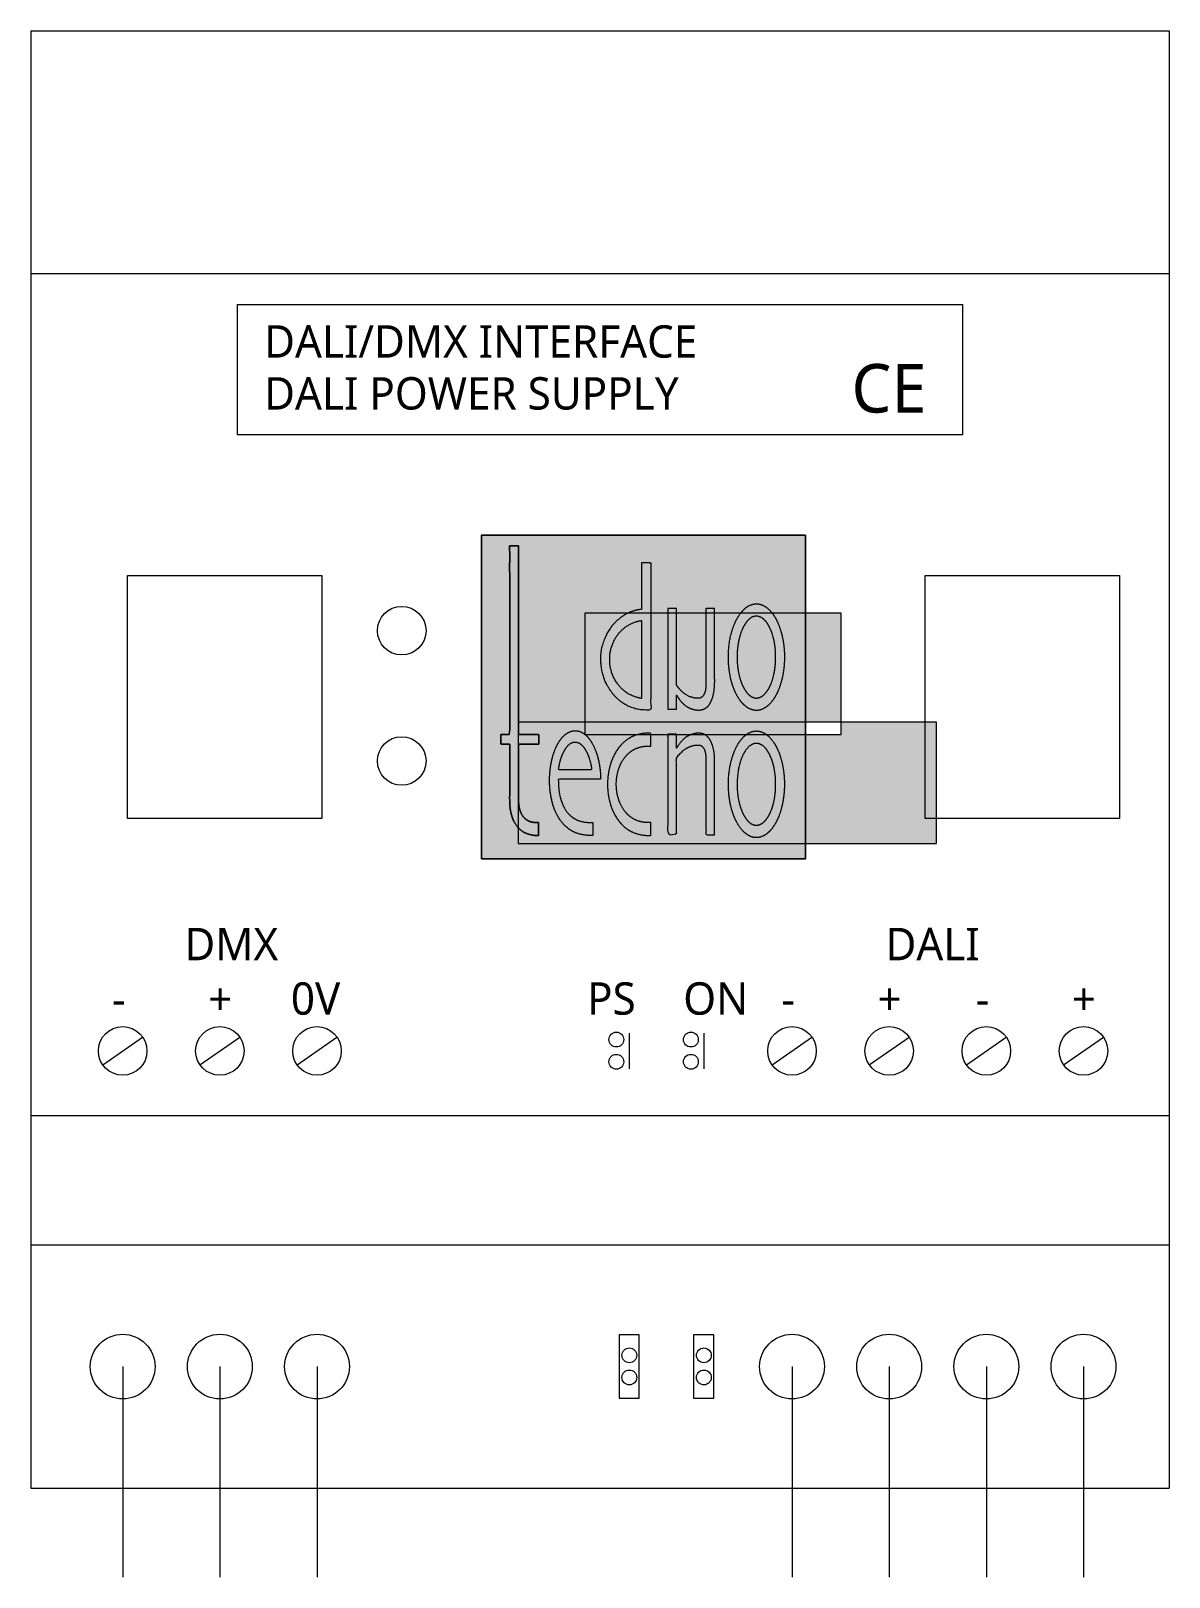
# Model space of a CAD drawing. Header units: millimetres. Extents: x 81 to 151.3, y -66.5 to 29.
import ezdxf

# ---------------------------------------------------------------- set-up
doc = ezdxf.new("R2010")
doc.units = ezdxf.units.MM
doc.header["$LTSCALE"] = 20
doc.layers.add('Ontwerplaag-1', color=7, linetype='Continuous')
doc.styles.add('@Malgun Gothic', font='malgun.ttf')

msp = doc.modelspace()

# ---------------------------------------------------------------- texts
at = {"layer": 'Ontwerplaag-1', "color": 7, "transparency": 33554687, "attachment_point": 7, "style": '@Malgun Gothic'}
for s, insert, char_height, line_spacing_factor in [('DALI/DMX INTERFACE', (95.405, 8.791), 2.00001, 1.004011), ('DALI POWER SUPPLY', (95.405, 5.585), 2.00001, 1.004011), ('CE', (131.669, 5.385), 3, 0.669344), ('DMX', (90.48, -28.405), 2, 1.004011), ('DALI', (133.779, -28.405), 2, 1.004011), ('+', (91.947, -31.792), 2, 1.004011), ('0V', (97.053, -31.792), 2, 1.004011), ('PS', (115.345, -31.792), 2, 1.004011), ('ON', (121.28, -31.792), 2, 1.004011), ('+', (133.28, -31.792), 2, 1.004011), ('+', (145.28, -31.792), 2, 1.004011), ('-', (86.011, -31.792), 2, 1.004011), ('-', (127.345, -31.792), 2, 1.004011), ('-', (139.345, -31.792), 2, 1.004011)]:
    msp.add_mtext(s, dxfattribs=dict(at, insert=insert, char_height=char_height, line_spacing_factor=line_spacing_factor))

# ---------------------------------------------------------------- hatches: boundary and pattern name
at = {"layer": 'Ontwerplaag-1', "linetype": 'Continuous', "lineweight": 5, "transparency": 33554687}
h = msp.add_hatch(color=256, dxfattribs=at)
h.set_gradient(color1=(255, 0, 0), color2=(255, 0, 0))
h.paths.add_polyline_path([(128.833, -21.197), (111.092, -21.197), (111.092, -13.697), (115.209, -13.697), (115.209, -14.465), (128.833, -14.465), (128.833, -21.197), (136.926, -21.197), (136.926, -13.697), (131.043, -13.697), (131.043, -6.965), (128.833, -6.965), (128.833, -2.136), (108.833, -2.136), (108.833, -22.136), (128.833, -22.136)])
h.paths.add_polyline_path([(128.833, -14.465), (128.833, -13.697), (115.209, -13.697), (115.209, -6.965), (128.833, -6.965), (128.833, -13.697), (131.043, -13.697), (131.043, -14.465)])
at = {"layer": 'Ontwerplaag-1', "linetype": 'Continuous', "lineweight": 0, "true_color": 0xcccccb, "transparency": 33554687}
for points in [[(111.105, -2.812), (111.105, -3.176), (111.105, -4.541), (111.105, -5.905), (111.105, -7.27), (111.106, -8.635), (111.106, -9.999), (111.106, -11.364), (111.107, -12.729), (111.107, -14.094), (111.107, -14.458), (111.146, -14.457), (111.293, -14.457), (111.44, -14.456), (111.586, -14.456), (111.733, -14.456), (111.88, -14.456), (112.027, -14.456), (112.174, -14.457), (112.321, -14.457), (112.36, -14.458), (112.36, -15.052), (112.321, -15.052), (112.174, -15.052), (112.027, -15.053), (111.88, -15.053), (111.733, -15.053), (111.586, -15.053), (111.439, -15.053), (111.293, -15.054), (111.146, -15.054), (111.107, -15.054), (111.107, -15.159), (111.107, -15.554), (111.106, -15.949), (111.106, -16.344), (111.106, -16.739), (111.105, -17.134), (111.105, -17.529), (111.105, -17.924), (111.105, -18.319), (111.105, -18.424), (111.105, -18.458), (111.107, -18.589), (111.117, -18.718), (111.135, -18.845), (111.161, -18.97), (111.195, -19.093), (111.237, -19.214), (111.288, -19.333), (111.346, -19.45), (111.365, -19.48), (111.377, -19.497), (111.426, -19.558), (111.478, -19.615), (111.535, -19.666), (111.595, -19.713), (111.66, -19.755), (111.728, -19.792), (111.799, -19.824), (111.875, -19.851), (111.896, -19.856), (111.909, -19.86), (111.961, -19.87), (112.014, -19.879), (112.066, -19.885), (112.119, -19.89), (112.172, -19.893), (112.225, -19.894), (112.279, -19.893), (112.333, -19.891), (112.347, -19.89), (112.347, -19.915), (112.347, -20.011), (112.346, -20.106), (112.346, -20.201), (112.346, -20.296), (112.346, -20.391), (112.345, -20.486), (112.345, -20.582), (112.345, -20.677), (112.345, -20.702), (112.307, -20.703), (112.163, -20.696), (112.023, -20.68), (111.886, -20.654), (111.753, -20.617), (111.624, -20.571), (111.499, -20.514), (111.377, -20.448), (111.26, -20.371), (111.231, -20.347), (111.204, -20.324), (111.111, -20.227), (111.026, -20.126), (110.949, -20.021), (110.88, -19.911), (110.818, -19.798), (110.764, -19.68), (110.717, -19.558), (110.678, -19.433), (110.67, -19.399), (110.66, -19.364), (110.633, -19.228), (110.611, -19.092), (110.593, -18.956), (110.579, -18.819), (110.569, -18.682), (110.563, -18.544), (110.561, -18.406), (110.563, -18.268), (110.564, -18.231), (110.564, -18.132), (110.564, -17.759), (110.564, -17.387), (110.565, -17.014), (110.565, -16.642), (110.565, -16.27), (110.565, -15.897), (110.564, -15.525), (110.564, -15.153), (110.564, -15.054), (110.024, -15.054), (110.024, -14.458), (110.041, -14.457), (110.105, -14.457), (110.168, -14.457), (110.232, -14.457), (110.295, -14.456), (110.358, -14.456), (110.421, -14.456), (110.484, -14.456), (110.547, -14.456), (110.564, -14.455), (110.564, -14.144), (110.564, -12.978), (110.564, -11.812), (110.565, -10.646), (110.565, -9.48), (110.564, -8.313), (110.564, -7.147), (110.564, -5.98), (110.564, -4.813), (110.564, -4.502), (110.564, -4.449), (110.564, -4.279), (110.565, -4.12), (110.565, -3.971), (110.566, -3.833), (110.566, -3.706), (110.566, -3.588), (110.565, -3.482), (110.565, -3.386), (110.564, -3.299), (110.564, -3.219), (110.563, -3.146), (110.563, -3.081), (110.562, -3.024), (110.562, -2.973), (110.561, -2.93), (110.561, -2.894), (110.56, -2.865), (110.56, -2.84), (110.56, -2.819), (110.559, -2.804), (110.559, -2.793), (110.559, -2.787), (110.559, -2.785), (110.559, -2.788), (110.559, -2.793), (110.56, -2.797), (110.561, -2.801), (110.562, -2.803), (110.564, -2.805), (110.566, -2.806), (110.569, -2.806), (110.571, -2.805), (110.574, -2.804), (110.576, -2.803), (110.576, -2.803), (110.577, -2.802), (110.576, -2.802), (110.574, -2.802), (110.572, -2.802), (110.569, -2.802), (110.567, -2.802), (110.571, -2.803), (110.578, -2.803), (110.59, -2.803), (110.607, -2.804), (110.628, -2.804), (110.653, -2.804), (110.683, -2.804), (110.715, -2.804), (110.746, -2.805), (110.776, -2.805), (110.806, -2.805), (110.836, -2.805), (110.864, -2.805), (110.892, -2.805), (110.92, -2.805), (110.946, -2.805), (110.97, -2.805), (110.992, -2.805), (111.011, -2.805), (111.029, -2.805), (111.044, -2.805), (111.058, -2.805), (111.069, -2.805), (111.078, -2.806), (111.085, -2.806), (111.091, -2.806), (111.096, -2.806), (111.099, -2.806), (111.1, -2.806), (111.1, -2.807), (111.098, -2.807), (111.096, -2.807), (111.094, -2.808), (111.094, -2.808), (111.094, -2.809), (111.096, -2.81), (111.098, -2.81), (111.101, -2.811)], [(118.734, -3.84), (118.733, -3.912), (118.733, -4.252), (118.733, -4.593), (118.733, -4.933), (118.733, -5.273), (118.733, -5.613), (118.733, -5.953), (118.733, -6.293), (118.734, -6.633), (118.734, -6.705), (118.7, -6.708), (118.538, -6.734), (118.38, -6.77), (118.226, -6.814), (118.075, -6.866), (117.928, -6.928), (117.785, -6.998), (117.645, -7.077), (117.508, -7.165), (117.481, -7.185), (117.441, -7.214), (117.372, -7.269), (117.302, -7.328), (117.232, -7.392), (117.162, -7.459), (117.091, -7.531), (117.02, -7.606), (116.948, -7.685), (116.876, -7.769), (116.805, -7.858), (116.737, -7.956), (116.67, -8.061), (116.607, -8.175), (116.545, -8.296), (116.486, -8.426), (116.43, -8.564), (116.375, -8.71), (116.36, -8.756), (116.337, -8.828), (116.305, -8.957), (116.276, -9.086), (116.252, -9.215), (116.232, -9.346), (116.216, -9.477), (116.205, -9.608), (116.197, -9.741), (116.194, -9.873), (116.196, -10.005), (116.202, -10.134), (116.213, -10.259), (116.229, -10.381), (116.25, -10.499), (116.276, -10.615), (116.307, -10.727), (116.343, -10.836), (116.381, -10.942), (116.421, -11.045), (116.462, -11.145), (116.505, -11.242), (116.548, -11.335), (116.593, -11.425), (116.639, -11.513), (116.687, -11.597), (116.728, -11.661), (116.755, -11.703), (116.808, -11.776), (116.864, -11.851), (116.925, -11.926), (116.989, -12.002), (117.058, -12.079), (117.131, -12.157), (117.209, -12.236), (117.29, -12.317), (117.379, -12.395), (117.477, -12.471), (117.585, -12.543), (117.702, -12.611), (117.829, -12.676), (117.966, -12.737), (118.113, -12.795), (118.269, -12.849), (118.319, -12.862), (118.343, -12.869), (118.455, -12.893), (118.567, -12.912), (118.68, -12.927), (118.793, -12.938), (118.906, -12.944), (119.02, -12.946), (119.135, -12.943), (119.249, -12.936), (119.273, -12.935), (119.273, -12.707), (119.273, -11.629), (119.273, -10.55), (119.273, -9.471), (119.273, -8.392), (119.273, -7.313), (119.274, -6.234), (119.274, -5.155), (119.275, -4.076), (119.275, -3.848), (119.261, -3.847), (119.197, -3.845), (119.133, -3.842), (119.069, -3.841), (119.005, -3.84), (118.94, -3.839), (118.876, -3.839), (118.812, -3.84), (118.747, -3.841)], [(120.328, -6.673), (120.862, -6.673), (120.863, -6.779), (120.863, -7.335), (120.863, -7.892), (120.863, -8.449), (120.863, -9.005), (120.863, -9.562), (120.863, -10.118), (120.863, -10.675), (120.862, -11.231), (120.862, -11.337), (120.862, -11.343), (120.863, -11.352), (120.864, -11.362), (120.867, -11.372), (120.87, -11.382), (120.873, -11.393), (120.878, -11.404), (120.883, -11.415), (120.889, -11.426), (120.895, -11.438), (120.903, -11.451), (120.911, -11.464), (120.92, -11.477), (120.93, -11.491), (120.94, -11.505), (120.951, -11.52), (120.963, -11.536), (120.966, -11.54), (120.983, -11.563), (121.016, -11.604), (121.052, -11.645), (121.091, -11.688), (121.133, -11.732), (121.178, -11.777), (121.226, -11.824), (121.277, -11.871), (121.331, -11.92), (121.39, -11.968), (121.456, -12.012), (121.529, -12.053), (121.609, -12.09), (121.696, -12.124), (121.79, -12.154), (121.89, -12.18), (121.997, -12.203), (122.027, -12.207), (122.036, -12.208), (122.051, -12.21), (122.068, -12.211), (122.085, -12.213), (122.104, -12.215), (122.123, -12.217), (122.144, -12.218), (122.165, -12.22), (122.187, -12.222), (122.211, -12.223), (122.235, -12.222), (122.259, -12.219), (122.285, -12.213), (122.312, -12.205), (122.339, -12.196), (122.367, -12.183), (122.396, -12.169), (122.404, -12.164), (122.412, -12.159), (122.452, -12.125), (122.488, -12.089), (122.52, -12.05), (122.549, -12.009), (122.573, -11.965), (122.594, -11.919), (122.612, -11.871), (122.625, -11.82), (122.628, -11.811), (122.633, -11.79), (122.641, -11.753), (122.649, -11.713), (122.656, -11.671), (122.662, -11.626), (122.667, -11.58), (122.672, -11.532), (122.676, -11.481), (122.68, -11.429), (122.682, -11.374), (122.685, -11.315), (122.686, -11.253), (122.687, -11.187), (122.688, -11.118), (122.687, -11.046), (122.687, -10.97), (122.685, -10.891), (122.685, -10.87), (122.685, -10.774), (122.685, -10.274), (122.685, -9.773), (122.685, -9.272), (122.685, -8.771), (122.685, -8.271), (122.686, -7.77), (122.686, -7.269), (122.687, -6.768), (122.688, -6.673), (122.7, -6.673), (122.763, -6.673), (122.827, -6.673), (122.89, -6.674), (122.954, -6.674), (123.018, -6.674), (123.081, -6.673), (123.145, -6.673), (123.208, -6.673), (123.22, -6.673), (123.221, -6.772), (123.221, -7.293), (123.222, -7.814), (123.222, -8.335), (123.223, -8.856), (123.223, -9.377), (123.223, -9.898), (123.223, -10.419), (123.223, -10.94), (123.223, -11.039), (123.223, -11.067), (123.225, -11.217), (123.22, -11.366), (123.21, -11.515), (123.194, -11.662), (123.171, -11.809), (123.143, -11.956), (123.109, -12.101), (123.069, -12.246), (123.06, -12.273), (123.054, -12.289), (123.042, -12.317), (123.03, -12.348), (123.016, -12.379), (123.001, -12.412), (122.984, -12.447), (122.967, -12.483), (122.948, -12.52), (122.928, -12.559), (122.905, -12.598), (122.877, -12.637), (122.845, -12.675), (122.808, -12.713), (122.766, -12.75), (122.72, -12.787), (122.669, -12.823), (122.613, -12.858), (122.597, -12.867), (122.58, -12.875), (122.549, -12.888), (122.515, -12.9), (122.479, -12.91), (122.441, -12.92), (122.401, -12.928), (122.359, -12.936), (122.315, -12.942), (122.268, -12.947), (122.219, -12.95), (122.168, -12.95), (122.114, -12.946), (122.057, -12.939), (121.998, -12.929), (121.936, -12.915), (121.872, -12.898), (121.805, -12.877), (121.787, -12.871), (121.759, -12.861), (121.71, -12.839), (121.659, -12.815), (121.608, -12.787), (121.555, -12.756), (121.501, -12.722), (121.445, -12.684), (121.389, -12.644), (121.331, -12.6), (121.272, -12.552), (121.214, -12.497), (121.157, -12.436), (121.1, -12.369), (121.044, -12.295), (120.988, -12.216), (120.933, -12.13), (120.879, -12.037), (120.865, -12.012), (120.864, -12.032), (120.863, -12.137), (120.863, -12.242), (120.862, -12.347), (120.862, -12.452), (120.862, -12.557), (120.862, -12.662), (120.862, -12.767), (120.862, -12.872), (120.862, -12.892), (120.85, -12.892), (120.787, -12.893), (120.723, -12.893), (120.659, -12.893), (120.595, -12.893), (120.531, -12.894), (120.466, -12.894), (120.402, -12.894), (120.338, -12.894), (120.326, -12.895), (120.326, -12.753), (120.326, -12.171), (120.326, -11.624), (120.326, -11.112), (120.326, -10.635), (120.327, -10.193), (120.327, -9.786), (120.327, -9.415), (120.327, -9.078), (120.327, -8.774), (120.327, -8.502), (120.327, -8.261), (120.327, -8.052), (120.327, -7.874), (120.327, -7.727), (120.327, -7.612), (120.327, -7.528), (120.327, -7.459), (120.327, -7.388), (120.327, -7.314), (120.327, -7.238), (120.327, -7.16), (120.327, -7.081), (120.327, -6.998), (120.327, -6.914), (120.328, -6.835), (120.328, -6.769), (120.328, -6.714), (120.328, -6.673), (120.328, -6.644), (120.328, -6.627), (120.328, -6.623), (120.328, -6.631), (120.328, -6.645), (120.328, -6.656), (120.328, -6.666), (120.328, -6.673), (120.328, -6.678), (120.328, -6.681), (120.328, -6.681), (120.328, -6.68), (120.328, -6.678), (120.328, -6.676), (120.328, -6.674), (120.328, -6.673), (120.328, -6.673), (120.328, -6.672), (120.328, -6.673), (120.328, -6.673), (120.328, -6.674), (120.328, -6.675), (120.328, -6.675), (120.328, -6.675), (120.328, -6.675), (120.328, -6.674), (120.328, -6.674)], [(127.419, -8.509), (127.413, -8.478), (127.377, -8.319), (127.336, -8.161), (127.289, -8.005), (127.237, -7.851), (127.179, -7.699), (127.115, -7.549), (127.045, -7.401), (126.97, -7.254), (126.954, -7.227), (126.942, -7.207), (126.921, -7.172), (126.897, -7.136), (126.871, -7.097), (126.844, -7.057), (126.815, -7.016), (126.785, -6.973), (126.752, -6.928), (126.718, -6.882), (126.681, -6.835), (126.638, -6.789), (126.59, -6.742), (126.537, -6.696), (126.479, -6.65), (126.415, -6.605), (126.347, -6.56), (126.273, -6.514), (126.252, -6.503), (126.239, -6.497), (126.169, -6.465), (126.099, -6.439), (126.027, -6.418), (125.954, -6.403), (125.88, -6.394), (125.805, -6.39), (125.729, -6.392), (125.652, -6.399), (125.638, -6.402), (125.62, -6.405), (125.533, -6.43), (125.448, -6.461), (125.366, -6.497), (125.288, -6.538), (125.212, -6.585), (125.14, -6.636), (125.071, -6.694), (125.005, -6.756), (124.993, -6.768), (124.977, -6.785), (124.898, -6.875), (124.823, -6.969), (124.753, -7.065), (124.687, -7.164), (124.625, -7.265), (124.568, -7.369), (124.515, -7.476), (124.466, -7.585), (124.457, -7.606), (124.435, -7.66), (124.398, -7.758), (124.362, -7.862), (124.327, -7.971), (124.293, -8.087), (124.259, -8.209), (124.226, -8.336), (124.194, -8.47), (124.162, -8.609), (124.133, -8.756), (124.11, -8.913), (124.092, -9.079), (124.079, -9.254), (124.071, -9.439), (124.069, -9.633), (124.072, -9.837), (124.08, -10.051), (124.083, -10.108), (124.086, -10.144), (124.104, -10.333), (124.128, -10.52), (124.158, -10.706), (124.194, -10.891), (124.237, -11.075), (124.286, -11.257), (124.341, -11.439), (124.403, -11.619), (124.416, -11.652), (124.425, -11.675), (124.473, -11.791), (124.527, -11.905), (124.584, -12.016), (124.647, -12.125), (124.714, -12.231), (124.786, -12.334), (124.862, -12.435), (124.943, -12.534), (124.96, -12.551), (124.972, -12.564), (125.039, -12.632), (125.11, -12.693), (125.184, -12.75), (125.262, -12.8), (125.344, -12.846), (125.429, -12.885), (125.518, -12.919), (125.611, -12.948), (125.629, -12.951), (125.645, -12.955), (125.676, -12.959), (125.708, -12.963), (125.742, -12.965), (125.777, -12.966), (125.815, -12.965), (125.853, -12.964), (125.894, -12.962), (125.936, -12.958), (125.98, -12.952), (126.025, -12.943), (126.072, -12.93), (126.12, -12.913), (126.17, -12.893), (126.221, -12.869), (126.274, -12.841), (126.328, -12.81), (126.342, -12.801), (126.36, -12.79), (126.446, -12.725), (126.528, -12.657), (126.605, -12.585), (126.679, -12.509), (126.748, -12.429), (126.813, -12.345), (126.874, -12.258), (126.93, -12.167), (126.941, -12.15), (126.956, -12.124), (127.029, -11.985), (127.097, -11.845), (127.16, -11.702), (127.218, -11.557), (127.27, -11.411), (127.317, -11.263), (127.358, -11.112), (127.394, -10.96), (127.401, -10.931), (127.412, -10.877), (127.461, -10.588), (127.496, -10.3), (127.518, -10.011), (127.527, -9.722), (127.522, -9.433), (127.505, -9.143), (127.474, -8.853), (127.429, -8.563)], [(114.438, -19.57), (114.417, -19.555), (114.38, -19.524), (114.342, -19.491), (114.303, -19.455), (114.264, -19.417), (114.224, -19.376), (114.183, -19.332), (114.141, -19.285), (114.099, -19.236), (114.057, -19.182), (114.016, -19.124), (113.976, -19.06), (113.937, -18.991), (113.899, -18.917), (113.862, -18.838), (113.826, -18.753), (113.791, -18.664), (113.783, -18.64), (113.771, -18.608), (113.722, -18.442), (113.68, -18.275), (113.644, -18.107), (113.615, -17.938), (113.593, -17.767), (113.578, -17.596), (113.57, -17.424), (113.568, -17.251), (113.569, -17.218), (113.628, -17.218), (113.939, -17.218), (114.251, -17.219), (114.563, -17.219), (114.874, -17.219), (115.186, -17.219), (115.497, -17.219), (115.809, -17.219), (116.12, -17.218), (116.18, -17.218), (116.18, -17.182), (116.175, -16.995), (116.163, -16.808), (116.145, -16.622), (116.121, -16.436), (116.09, -16.252), (116.053, -16.069), (116.01, -15.886), (115.959, -15.704), (115.949, -15.67), (115.94, -15.643), (115.923, -15.594), (115.904, -15.542), (115.884, -15.488), (115.862, -15.432), (115.839, -15.373), (115.815, -15.312), (115.789, -15.249), (115.761, -15.183), (115.73, -15.115), (115.693, -15.045), (115.65, -14.973), (115.602, -14.899), (115.549, -14.824), (115.49, -14.747), (115.425, -14.667), (115.355, -14.586), (115.335, -14.565), (115.322, -14.553), (115.299, -14.531), (115.274, -14.508), (115.247, -14.485), (115.218, -14.461), (115.188, -14.436), (115.155, -14.411), (115.121, -14.385), (115.084, -14.359), (115.045, -14.333), (115.002, -14.31), (114.955, -14.29), (114.904, -14.272), (114.849, -14.256), (114.791, -14.243), (114.728, -14.232), (114.661, -14.223), (114.643, -14.223), (114.627, -14.222), (114.598, -14.222), (114.567, -14.224), (114.536, -14.227), (114.503, -14.231), (114.468, -14.237), (114.432, -14.244), (114.395, -14.252), (114.356, -14.261), (114.317, -14.273), (114.276, -14.288), (114.234, -14.306), (114.191, -14.328), (114.147, -14.353), (114.102, -14.381), (114.055, -14.413), (114.008, -14.448), (113.996, -14.458), (113.981, -14.47), (113.91, -14.537), (113.842, -14.607), (113.778, -14.68), (113.717, -14.756), (113.66, -14.834), (113.606, -14.915), (113.556, -14.998), (113.509, -15.084), (113.5, -15.1), (113.487, -15.126), (113.422, -15.267), (113.363, -15.408), (113.308, -15.551), (113.259, -15.696), (113.215, -15.842), (113.176, -15.99), (113.142, -16.139), (113.113, -16.29), (113.109, -16.319), (113.103, -16.352), (113.078, -16.524), (113.059, -16.696), (113.044, -16.868), (113.034, -17.041), (113.029, -17.214), (113.029, -17.388), (113.034, -17.561), (113.044, -17.735), (113.047, -17.768), (113.051, -17.812), (113.059, -17.891), (113.069, -17.974), (113.081, -18.06), (113.094, -18.151), (113.109, -18.246), (113.125, -18.345), (113.143, -18.449), (113.163, -18.556), (113.188, -18.667), (113.22, -18.784), (113.26, -18.904), (113.307, -19.03), (113.363, -19.16), (113.426, -19.294), (113.497, -19.433), (113.576, -19.577), (113.6, -19.615), (113.614, -19.639), (113.697, -19.762), (113.787, -19.878), (113.883, -19.988), (113.985, -20.091), (114.094, -20.189), (114.21, -20.279), (114.332, -20.364), (114.461, -20.442), (114.487, -20.455), (114.512, -20.468), (114.651, -20.526), (114.792, -20.575), (114.935, -20.616), (115.08, -20.648), (115.226, -20.672), (115.375, -20.686), (115.526, -20.692), (115.678, -20.689), (115.707, -20.687), (115.707, -20.669), (115.707, -20.575), (115.707, -20.48), (115.707, -20.385), (115.707, -20.29), (115.707, -20.194), (115.707, -20.099), (115.707, -20.004), (115.707, -19.908), (115.707, -19.89), (115.676, -19.892), (115.622, -19.894), (115.564, -19.894), (115.503, -19.893), (115.44, -19.891), (115.373, -19.888), (115.303, -19.883), (115.231, -19.877), (115.155, -19.87), (115.077, -19.859), (114.996, -19.841), (114.913, -19.816), (114.827, -19.784), (114.74, -19.746), (114.65, -19.7), (114.557, -19.648), (114.463, -19.589)], [(127.476, -16.708), (127.471, -16.671), (127.44, -16.475), (127.401, -16.281), (127.354, -16.09), (127.299, -15.901), (127.236, -15.714), (127.166, -15.529), (127.087, -15.347), (127.001, -15.167), (126.983, -15.134), (126.971, -15.115), (126.951, -15.079), (126.928, -15.043), (126.904, -15.005), (126.879, -14.965), (126.851, -14.923), (126.823, -14.88), (126.792, -14.836), (126.76, -14.789), (126.724, -14.742), (126.684, -14.695), (126.639, -14.648), (126.589, -14.6), (126.534, -14.552), (126.474, -14.505), (126.409, -14.457), (126.34, -14.408), (126.32, -14.396), (126.306, -14.387), (126.278, -14.373), (126.249, -14.358), (126.218, -14.343), (126.185, -14.328), (126.151, -14.313), (126.114, -14.299), (126.075, -14.284), (126.034, -14.27), (125.991, -14.257), (125.945, -14.248), (125.897, -14.242), (125.845, -14.239), (125.791, -14.24), (125.733, -14.244), (125.673, -14.252), (125.61, -14.263), (125.594, -14.267), (125.574, -14.271), (125.54, -14.282), (125.504, -14.294), (125.467, -14.308), (125.429, -14.324), (125.389, -14.342), (125.349, -14.362), (125.307, -14.383), (125.264, -14.407), (125.22, -14.433), (125.175, -14.464), (125.13, -14.498), (125.085, -14.536), (125.039, -14.578), (124.992, -14.624), (124.945, -14.674), (124.897, -14.728), (124.885, -14.743), (124.869, -14.762), (124.79, -14.868), (124.716, -14.977), (124.647, -15.087), (124.582, -15.201), (124.523, -15.316), (124.468, -15.434), (124.417, -15.555), (124.371, -15.678), (124.363, -15.701), (124.346, -15.751), (124.317, -15.841), (124.29, -15.937), (124.263, -16.038), (124.237, -16.143), (124.211, -16.255), (124.185, -16.371), (124.161, -16.492), (124.136, -16.619), (124.115, -16.752), (124.097, -16.894), (124.084, -17.045), (124.075, -17.204), (124.07, -17.371), (124.07, -17.547), (124.074, -17.731), (124.082, -17.923), (124.086, -17.976), (124.088, -18.014), (124.108, -18.218), (124.135, -18.421), (124.169, -18.622), (124.211, -18.821), (124.261, -19.018), (124.318, -19.214), (124.383, -19.408), (124.455, -19.6), (124.471, -19.636), (124.48, -19.659), (124.535, -19.778), (124.595, -19.893), (124.66, -20.005), (124.731, -20.113), (124.807, -20.218), (124.889, -20.32), (124.976, -20.418), (125.068, -20.512), (125.087, -20.529), (125.1, -20.541), (125.125, -20.561), (125.152, -20.581), (125.181, -20.603), (125.211, -20.624), (125.244, -20.646), (125.278, -20.669), (125.315, -20.692), (125.353, -20.715), (125.395, -20.737), (125.439, -20.757), (125.488, -20.775), (125.54, -20.789), (125.596, -20.802), (125.656, -20.811), (125.719, -20.818), (125.786, -20.823), (125.805, -20.823), (125.823, -20.823), (125.856, -20.821), (125.89, -20.817), (125.925, -20.812), (125.962, -20.805), (126.001, -20.797), (126.041, -20.788), (126.082, -20.777), (126.125, -20.764), (126.169, -20.749), (126.214, -20.73), (126.26, -20.707), (126.307, -20.681), (126.355, -20.65), (126.404, -20.616), (126.454, -20.578), (126.505, -20.536), (126.518, -20.525), (126.533, -20.511), (126.607, -20.438), (126.678, -20.362), (126.745, -20.283), (126.809, -20.202), (126.868, -20.118), (126.925, -20.031), (126.977, -19.942), (127.026, -19.85), (127.035, -19.833), (127.049, -19.806), (127.114, -19.666), (127.173, -19.525), (127.228, -19.381), (127.278, -19.237), (127.323, -19.091), (127.363, -18.943), (127.399, -18.794), (127.429, -18.643), (127.434, -18.614), (127.442, -18.572), (127.475, -18.345), (127.501, -18.118), (127.518, -17.891), (127.527, -17.663), (127.528, -17.435), (127.521, -17.208), (127.505, -16.98), (127.482, -16.751)], [(117.822, -14.771), (117.851, -14.751), (117.904, -14.717), (117.96, -14.684), (118.021, -14.651), (118.086, -14.618), (118.154, -14.585), (118.227, -14.552), (118.303, -14.519), (118.383, -14.486), (118.469, -14.455), (118.561, -14.43), (118.659, -14.409), (118.763, -14.393), (118.874, -14.382), (118.991, -14.376), (119.115, -14.375), (119.244, -14.378), (119.279, -14.381), (119.279, -14.399), (119.279, -14.494), (119.279, -14.59), (119.279, -14.685), (119.279, -14.78), (119.279, -14.875), (119.279, -14.969), (119.279, -15.064), (119.279, -15.159), (119.279, -15.177), (119.256, -15.175), (119.132, -15.171), (119.009, -15.175), (118.888, -15.186), (118.768, -15.204), (118.65, -15.23), (118.534, -15.263), (118.418, -15.303), (118.305, -15.351), (118.284, -15.361), (118.257, -15.374), (118.211, -15.401), (118.163, -15.431), (118.114, -15.463), (118.064, -15.499), (118.012, -15.537), (117.959, -15.579), (117.905, -15.623), (117.849, -15.671), (117.794, -15.723), (117.739, -15.781), (117.685, -15.845), (117.632, -15.915), (117.58, -15.992), (117.529, -16.075), (117.479, -16.164), (117.43, -16.259), (117.417, -16.285), (117.398, -16.327), (117.367, -16.403), (117.337, -16.485), (117.308, -16.571), (117.28, -16.662), (117.253, -16.758), (117.227, -16.858), (117.202, -16.964), (117.178, -17.074), (117.158, -17.19), (117.146, -17.313), (117.14, -17.444), (117.142, -17.581), (117.15, -17.725), (117.166, -17.876), (117.19, -18.034), (117.22, -18.2), (117.23, -18.244), (117.237, -18.273), (117.251, -18.326), (117.268, -18.381), (117.286, -18.439), (117.306, -18.5), (117.327, -18.563), (117.351, -18.628), (117.377, -18.696), (117.404, -18.766), (117.436, -18.839), (117.474, -18.913), (117.519, -18.988), (117.57, -19.065), (117.628, -19.144), (117.693, -19.224), (117.764, -19.305), (117.841, -19.388), (117.864, -19.41), (117.88, -19.425), (117.969, -19.501), (118.062, -19.571), (118.159, -19.634), (118.26, -19.691), (118.364, -19.741), (118.472, -19.784), (118.583, -19.821), (118.698, -19.852), (118.72, -19.856), (118.733, -19.859), (118.799, -19.87), (118.865, -19.879), (118.932, -19.886), (118.998, -19.891), (119.065, -19.894), (119.132, -19.895), (119.199, -19.894), (119.267, -19.891), (119.279, -19.89), (119.279, -20.685), (119.249, -20.687), (119.194, -20.689), (119.137, -20.69), (119.076, -20.689), (119.013, -20.687), (118.946, -20.683), (118.877, -20.679), (118.805, -20.673), (118.729, -20.665), (118.651, -20.655), (118.57, -20.638), (118.486, -20.616), (118.399, -20.588), (118.309, -20.555), (118.215, -20.516), (118.119, -20.471), (118.02, -20.421), (117.994, -20.406), (117.955, -20.384), (117.821, -20.292), (117.697, -20.2), (117.584, -20.107), (117.481, -20.014), (117.389, -19.921), (117.308, -19.826), (117.238, -19.732), (117.179, -19.637), (117.126, -19.543), (117.077, -19.453), (117.031, -19.365), (116.989, -19.281), (116.95, -19.2), (116.915, -19.122), (116.883, -19.047), (116.855, -18.976), (116.84, -18.936), (116.821, -18.881), (116.791, -18.78), (116.762, -18.673), (116.735, -18.561), (116.708, -18.442), (116.684, -18.317), (116.66, -18.187), (116.638, -18.05), (116.617, -17.907), (116.601, -17.758), (116.594, -17.599), (116.596, -17.432), (116.607, -17.256), (116.626, -17.072), (116.655, -16.879), (116.692, -16.678), (116.738, -16.468), (116.753, -16.412), (116.764, -16.369), (116.794, -16.272), (116.825, -16.178), (116.858, -16.086), (116.893, -15.996), (116.93, -15.908), (116.968, -15.823), (117.009, -15.739), (117.051, -15.658), (117.094, -15.58), (117.136, -15.506), (117.178, -15.438), (117.22, -15.375), (117.261, -15.316), (117.301, -15.263), (117.341, -15.214), (117.381, -15.17), (117.419, -15.13), (117.454, -15.093), (117.486, -15.06), (117.516, -15.03), (117.542, -15.004), (117.566, -14.981), (117.587, -14.961), (117.604, -14.944), (117.621, -14.929), (117.638, -14.914), (117.657, -14.898), (117.676, -14.883), (117.695, -14.867), (117.716, -14.851), (117.737, -14.834), (117.759, -14.818), (117.78, -14.802), (117.797, -14.789), (117.811, -14.779), (117.822, -14.771), (117.83, -14.765), (117.834, -14.762), (117.835, -14.761), (117.833, -14.763), (117.83, -14.765), (117.827, -14.767), (117.825, -14.769), (117.823, -14.77), (117.822, -14.771), (117.822, -14.771), (117.822, -14.771), (117.823, -14.77), (117.825, -14.769), (117.826, -14.768), (117.826, -14.768), (117.826, -14.768), (117.826, -14.768), (117.825, -14.769), (117.824, -14.77)], [(121.591, -14.542), (121.608, -14.533), (121.64, -14.518), (121.674, -14.502), (121.711, -14.486), (121.749, -14.471), (121.79, -14.455), (121.833, -14.44), (121.878, -14.424), (121.925, -14.409), (121.975, -14.395), (122.028, -14.385), (122.084, -14.378), (122.144, -14.375), (122.207, -14.375), (122.274, -14.378), (122.344, -14.385), (122.417, -14.396), (122.437, -14.4), (122.454, -14.404), (122.485, -14.414), (122.517, -14.426), (122.549, -14.44), (122.583, -14.456), (122.616, -14.474), (122.651, -14.495), (122.687, -14.517), (122.723, -14.542), (122.759, -14.57), (122.795, -14.602), (122.829, -14.638), (122.862, -14.679), (122.895, -14.723), (122.926, -14.772), (122.957, -14.825), (122.986, -14.882), (122.994, -14.898), (123.006, -14.923), (123.025, -14.97), (123.044, -15.019), (123.062, -15.072), (123.081, -15.127), (123.098, -15.185), (123.116, -15.246), (123.133, -15.309), (123.15, -15.376), (123.165, -15.446), (123.179, -15.521), (123.191, -15.601), (123.201, -15.685), (123.209, -15.774), (123.215, -15.867), (123.22, -15.965), (123.222, -16.067), (123.223, -16.095), (123.223, -16.198), (123.223, -16.742), (123.223, -17.286), (123.222, -17.829), (123.222, -18.373), (123.222, -18.917), (123.222, -19.46), (123.221, -20.004), (123.221, -20.548), (123.22, -20.651), (123.208, -20.651), (123.145, -20.651), (123.081, -20.651), (123.018, -20.651), (122.954, -20.652), (122.89, -20.652), (122.827, -20.652), (122.763, -20.653), (122.7, -20.653), (122.688, -20.653), (122.687, -20.546), (122.686, -19.985), (122.686, -19.423), (122.685, -18.862), (122.685, -18.3), (122.685, -17.739), (122.685, -17.177), (122.685, -16.615), (122.685, -16.054), (122.685, -15.947), (122.685, -15.933), (122.682, -15.858), (122.676, -15.784), (122.667, -15.71), (122.654, -15.637), (122.638, -15.565), (122.618, -15.493), (122.595, -15.423), (122.568, -15.352), (122.562, -15.34), (122.558, -15.332), (122.55, -15.318), (122.541, -15.304), (122.532, -15.289), (122.521, -15.274), (122.509, -15.258), (122.496, -15.241), (122.483, -15.225), (122.468, -15.207), (122.452, -15.19), (122.433, -15.175), (122.412, -15.161), (122.388, -15.148), (122.362, -15.137), (122.334, -15.127), (122.303, -15.119), (122.27, -15.112), (122.26, -15.111), (122.247, -15.11), (122.174, -15.109), (122.103, -15.112), (122.032, -15.119), (121.962, -15.129), (121.892, -15.143), (121.823, -15.161), (121.755, -15.182), (121.688, -15.208), (121.675, -15.213), (121.654, -15.222), (121.549, -15.277), (121.448, -15.337), (121.352, -15.403), (121.26, -15.474), (121.174, -15.551), (121.092, -15.634), (121.015, -15.721), (120.943, -15.815), (120.931, -15.833), (120.929, -15.836), (120.915, -15.852), (120.903, -15.869), (120.893, -15.887), (120.884, -15.906), (120.876, -15.924), (120.87, -15.944), (120.865, -15.964), (120.862, -15.985), (120.862, -15.989), (120.862, -20.651), (120.326, -20.651), (120.326, -14.432), (120.338, -14.432), (120.402, -14.432), (120.466, -14.432), (120.531, -14.431), (120.595, -14.431), (120.659, -14.431), (120.723, -14.432), (120.787, -14.432), (120.85, -14.432), (120.862, -14.432), (120.862, -14.452), (120.862, -14.557), (120.862, -14.663), (120.862, -14.768), (120.862, -14.873), (120.862, -14.978), (120.863, -15.083), (120.863, -15.188), (120.864, -15.292), (120.865, -15.312), (120.876, -15.291), (120.904, -15.244), (120.933, -15.198), (120.962, -15.152), (120.993, -15.107), (121.025, -15.062), (121.057, -15.018), (121.091, -14.974), (121.126, -14.931), (121.161, -14.889), (121.195, -14.85), (121.228, -14.814), (121.261, -14.781), (121.293, -14.751), (121.324, -14.723), (121.355, -14.698), (121.385, -14.676), (121.413, -14.656), (121.44, -14.638), (121.464, -14.622), (121.486, -14.607), (121.506, -14.593), (121.524, -14.582), (121.541, -14.572), (121.554, -14.564), (121.566, -14.557), (121.577, -14.551), (121.585, -14.546), (121.591, -14.542), (121.596, -14.54), (121.598, -14.538), (121.599, -14.538), (121.598, -14.538), (121.596, -14.539), (121.594, -14.54), (121.593, -14.541), (121.592, -14.542), (121.591, -14.542), (121.591, -14.543), (121.59, -14.543), (121.59, -14.543), (121.59, -14.543), (121.59, -14.543), (121.59, -14.543), (121.59, -14.543), (121.591, -14.543), (121.591, -14.542), (121.591, -14.542)]]:
    msp.add_hatch(color=254, dxfattribs=at).paths.add_polyline_path(points)

# ---------------------------------------------------------------- linework, layer by layer
at = {"layer": 'Ontwerplaag-1', "color": 7, "linetype": 'Continuous', "lineweight": 5, "transparency": 33554687}
for p, q in [((81, 29), (151.284, 29)), ((81, 29), (81, -61)), ((81, 29), (151.284, 29)), ((81, 29), (81, -61)), ((151.284, 29), (151.284, -61)), ((151.284, 29), (151.284, -61)), ((151.284, 14), (81, 14)), ((81, 14), (81, 6)), ((151.284, 14), (81, 14)), ((81, 14), (81, 6)), ((93.729, 12.096), (93.729, 4.069)), ((93.729, 12.096), (138.556, 12.096)), ((138.556, 4.069), (138.556, 12.096)), ((93.729, 4.069), (138.556, 4.069)), ((108.833, -22.136), (108.833, -2.136)), ((108.833, -2.136), (128.833, -2.136)), ((128.833, -2.136), (128.833, -22.136)), ((128.833, -22.136), (108.833, -22.136)), ((85.434, -34.855), (87.899, -33.145)), ((91.434, -34.855), (93.899, -33.145)), ((97.434, -34.855), (99.899, -33.145)), ((117.941, -32.901), (117.941, -35.099)), ((122.544, -32.901), (122.544, -35.099)), ((126.767, -34.855), (129.233, -33.145)), ((132.767, -34.855), (135.233, -33.145)), ((138.767, -34.855), (141.233, -33.145)), ((144.767, -34.855), (147.233, -33.145)), ((81, -38), (151.284, -38)), ((81, -38), (151.284, -38)), ((151.284, -46), (81, -46)), ((151.284, -46), (81, -46)), ((86.667, -53.5), (86.667, -66.5)), ((92.667, -53.5), (92.667, -66.5)), ((98.667, -53.5), (98.667, -66.5)), ((128, -53.5), (128, -66.5)), ((134, -53.5), (134, -66.5)), ((140, -53.5), (140, -66.5)), ((146, -53.5), (146, -66.5)), ((81, -61), (151.284, -61)), ((81, -61), (151.284, -61))]:
    msp.add_line(p, q, dxfattribs=at)
at = {"layer": 'Ontwerplaag-1', "color": 7, "linetype": 'Continuous', "lineweight": 5, "transparency": 33554687, "flags": 128}
for points in [[(108.833, -2.136), (108.833, -22.136), (108.833, -22.136), (128.833, -22.136), (128.833, -22.136), (128.833, -2.136), (128.833, -2.136), (108.833, -2.136)], [(108.833, -2.136), (108.833, -22.136), (128.833, -22.136), (128.833, -2.136)], [(108.833, -22.136), (108.833, -2.136), (128.833, -2.136), (128.833, -22.136)], [(98.965, -19.636), (86.965, -19.636), (86.965, -12.136), (86.965, -4.636), (98.965, -4.636)], [(148.229, -19.636), (136.229, -19.636), (136.229, -12.136), (136.229, -4.636), (148.229, -4.636)], [(115.209, -14.465), (131.043, -14.465), (131.043, -14.465), (131.043, -6.965), (131.043, -6.965), (115.209, -6.965), (115.209, -6.965), (115.209, -14.465)], [(111.092, -21.197), (136.926, -21.197), (136.926, -21.197), (136.926, -13.697), (136.926, -13.697), (111.092, -13.697), (111.092, -13.697), (111.092, -21.197)], [(118.565, -51.543), (117.318, -51.543), (117.318, -55.457), (118.565, -55.457)], [(123.168, -51.543), (121.921, -51.543), (121.921, -55.457), (123.168, -55.457)]]:
    msp.add_lwpolyline(points, close=True, dxfattribs=at)
at = {"layer": 'Ontwerplaag-1', "color": 7, "linetype": 'Continuous', "lineweight": 5, "transparency": 33554687}
for centre, radius in [((103.899, -8.044), 1.5), ((103.899, -16.092), 1.5), ((86.667, -34), 1.5), ((92.667, -34), 1.5), ((98.667, -34), 1.5), ((117.15, -33.3), 0.458), ((121.753, -33.3), 0.458), ((128, -34), 1.5), ((134, -34), 1.5), ((140, -34), 1.5), ((146, -34), 1.5), ((117.15, -34.671), 0.458), ((121.753, -34.671), 0.458), ((86.667, -53.5), 2), ((92.667, -53.5), 2), ((98.667, -53.5), 2), ((128, -53.5), 2), ((134, -53.5), 2), ((140, -53.5), 2), ((146, -53.5), 2), ((117.952, -52.8), 0.458), ((122.555, -52.8), 0.458), ((117.952, -54.171), 0.458), ((122.555, -54.171), 0.458)]:
    msp.add_circle(centre, radius, dxfattribs=at)
for points, knots in [([(111.105, -2.812), (111.105, -5.723), (111.106, -11.546), (111.107, -14.458), (111.419, -14.456), (112.046, -14.456), (112.36, -14.458), (112.36, -14.755), (112.36, -15.052), (112.046, -15.053), (111.419, -15.053), (111.107, -15.054), (111.106, -15.897), (111.105, -17.581), (111.105, -18.424), (111.107, -18.695), (111.208, -19.246), (111.365, -19.48), (111.456, -19.616), (111.73, -19.815), (111.896, -19.856), (112.005, -19.888), (112.233, -19.895), (112.347, -19.89), (112.345, -20.093), (112.346, -20.499), (112.345, -20.702), (112.047, -20.705), (111.459, -20.539), (111.231, -20.347), (111.011, -20.164), (110.739, -19.666), (110.67, -19.399), (110.592, -19.114), (110.56, -18.525), (110.564, -18.231), (110.564, -17.437), (110.566, -15.847), (110.564, -15.054), (110.294, -15.054), (110.024, -15.054), (110.024, -14.756), (110.024, -14.458), (110.16, -14.456), (110.43, -14.457), (110.564, -14.455), (110.566, -11.968), (110.564, -6.992), (110.564, -4.502), (110.562, -4.077), (110.567, -3.229), (110.559, -2.804), (110.563, -2.804), (110.566, -2.804), (110.698, -2.805), (110.965, -2.804), (111.097, -2.806)], [0, 0, 0, 0.142518, 0.285036, 0.285036, 0.300304, 0.315571, 0.315571, 0.330044, 0.330044, 0.345311, 0.360579, 0.360579, 0.401829, 0.443079, 0.443079, 0.456363, 0.469647, 0.469647, 0.477397, 0.485148, 0.485148, 0.490295, 0.495442, 0.495442, 0.504601, 0.513759, 0.513759, 0.52717, 0.54058, 0.54058, 0.553446, 0.566312, 0.566312, 0.580152, 0.593993, 0.593993, 0.631478, 0.668963, 0.668963, 0.681709, 0.681709, 0.695795, 0.695795, 0.702197, 0.708599, 0.708599, 0.827599, 0.946599, 0.946599, 0.966919, 0.98724, 0.98724, 0.987404, 0.987404, 0.993702, 1, 1, 1]), ([(111.105, -2.812), (111.105, -5.723), (111.106, -11.546), (111.107, -14.458), (111.419, -14.456), (112.046, -14.456), (112.36, -14.458), (112.36, -14.755), (112.36, -15.052), (112.046, -15.053), (111.419, -15.053), (111.107, -15.054), (111.106, -15.897), (111.105, -17.581), (111.105, -18.424), (111.107, -18.695), (111.208, -19.246), (111.365, -19.48), (111.456, -19.616), (111.73, -19.815), (111.896, -19.856), (112.005, -19.888), (112.233, -19.895), (112.347, -19.89), (112.345, -20.093), (112.346, -20.499), (112.345, -20.702), (112.047, -20.705), (111.459, -20.539), (111.231, -20.347), (111.011, -20.164), (110.739, -19.666), (110.67, -19.399), (110.592, -19.114), (110.56, -18.525), (110.564, -18.231), (110.564, -17.437), (110.566, -15.847), (110.564, -15.054), (110.294, -15.054), (110.024, -15.054), (110.024, -14.756), (110.024, -14.458), (110.16, -14.456), (110.43, -14.457), (110.564, -14.455), (110.566, -11.968), (110.564, -6.992), (110.564, -4.502), (110.562, -4.077), (110.567, -3.229), (110.559, -2.804), (110.563, -2.804), (110.566, -2.804), (110.698, -2.805), (110.965, -2.804), (111.097, -2.806), (111.101, -2.809), (111.105, -2.812)], [0, 0, 0, 0.142483, 0.284965, 0.284965, 0.300229, 0.315493, 0.315493, 0.329962, 0.329962, 0.345226, 0.360489, 0.360489, 0.401729, 0.442969, 0.442969, 0.45625, 0.46953, 0.46953, 0.477279, 0.485028, 0.485028, 0.490174, 0.495319, 0.495319, 0.504476, 0.513632, 0.513632, 0.527039, 0.540446, 0.540446, 0.553309, 0.566172, 0.566172, 0.580009, 0.593846, 0.593846, 0.631322, 0.668797, 0.668797, 0.68154, 0.68154, 0.695622, 0.695622, 0.702023, 0.708424, 0.708424, 0.827394, 0.946365, 0.946365, 0.96668, 0.986995, 0.986995, 0.987159, 0.987159, 0.993456, 0.999752, 0.999752, 1, 1, 1]), ([(118.734, -3.84), (118.732, -4.557), (118.734, -5.989), (118.734, -6.705), (118.394, -6.739), (117.753, -6.986), (117.481, -7.185), (117.076, -7.475), (116.509, -8.295), (116.129, -9.475), (116.312, -11.018), (116.728, -11.661), (116.999, -12.083), (117.818, -12.726), (118.319, -12.862), (118.551, -12.929), (119.034, -12.952), (119.273, -12.935), (119.274, -10.664), (119.272, -6.121), (119.275, -3.848), (119.14, -3.836), (118.869, -3.843), (118.734, -3.84)], [0, 0, 0, 0.087534, 0.175069, 0.175069, 0.216878, 0.258687, 0.258687, 0.320515, 0.382343, 0.444171, 0.505999, 0.505999, 0.546479, 0.586959, 0.586959, 0.60571, 0.62446, 0.62446, 0.801645, 0.978831, 0.978831, 0.989416, 1, 1, 1]), ([(118.734, -3.84), (118.732, -4.557), (118.734, -5.989), (118.734, -6.705), (118.394, -6.739), (117.753, -6.986), (117.481, -7.185), (117.076, -7.475), (116.509, -8.295), (116.129, -9.475), (116.312, -11.018), (116.728, -11.661), (116.999, -12.083), (117.818, -12.726), (118.319, -12.862), (118.551, -12.929), (119.034, -12.952), (119.273, -12.935), (119.274, -10.664), (119.272, -6.121), (119.275, -3.848), (119.14, -3.836), (118.869, -3.843), (118.734, -3.84)], [0, 0, 0, 0.087534, 0.175069, 0.175069, 0.216878, 0.258687, 0.258687, 0.320515, 0.382343, 0.444171, 0.505999, 0.505999, 0.546479, 0.586959, 0.586959, 0.60571, 0.62446, 0.62446, 0.801645, 0.978831, 0.978831, 0.989416, 1, 1, 1]), ([(120.328, -6.673), (120.595, -6.673), (120.862, -6.673), (120.864, -7.839), (120.862, -10.171), (120.862, -11.337), (120.859, -11.398), (120.935, -11.493), (120.966, -11.54), (121.154, -11.793), (121.7, -12.166), (122.027, -12.207), (122.121, -12.216), (122.321, -12.219), (122.404, -12.164), (122.498, -12.106), (122.602, -11.913), (122.628, -11.811), (122.689, -11.581), (122.684, -11.106), (122.685, -10.87), (122.687, -9.821), (122.682, -7.722), (122.688, -6.673), (122.821, -6.674), (123.087, -6.673), (123.22, -6.673), (123.224, -7.765), (123.221, -9.947), (123.223, -11.039), (123.229, -11.35), (123.164, -11.976), (123.06, -12.273), (122.995, -12.448), (122.776, -12.775), (122.597, -12.867), (122.411, -12.962), (121.98, -12.936), (121.787, -12.871), (121.475, -12.76), (121.018, -12.288), (120.865, -12.012), (120.861, -12.232), (120.862, -12.672), (120.862, -12.892), (120.729, -12.894), (120.461, -12.893), (120.326, -12.895), (120.327, -11.339), (120.326, -8.228), (120.328, -6.673)], [0, 0, 0, 0.017918, 0.017918, 0.096062, 0.174207, 0.174207, 0.178256, 0.182305, 0.182305, 0.20472, 0.227136, 0.227136, 0.233551, 0.239967, 0.239967, 0.247144, 0.254322, 0.254322, 0.27067, 0.287018, 0.287018, 0.359477, 0.431937, 0.431937, 0.44119, 0.450443, 0.450443, 0.525876, 0.60131, 0.60131, 0.622812, 0.644315, 0.644315, 0.657127, 0.66994, 0.66994, 0.683298, 0.696656, 0.696656, 0.718364, 0.740071, 0.740071, 0.755215, 0.770359, 0.770359, 0.77954, 0.788721, 0.788721, 0.894361, 1, 1, 1]), ([(120.328, -6.673), (120.595, -6.673), (120.862, -6.673), (120.864, -7.839), (120.862, -10.171), (120.862, -11.337), (120.859, -11.398), (120.935, -11.493), (120.966, -11.54), (121.154, -11.793), (121.7, -12.166), (122.027, -12.207), (122.121, -12.216), (122.321, -12.219), (122.404, -12.164), (122.498, -12.106), (122.602, -11.913), (122.628, -11.811), (122.689, -11.581), (122.684, -11.106), (122.685, -10.87), (122.687, -9.821), (122.682, -7.722), (122.688, -6.673), (122.821, -6.674), (123.087, -6.673), (123.22, -6.673), (123.224, -7.765), (123.221, -9.947), (123.223, -11.039), (123.229, -11.35), (123.164, -11.976), (123.06, -12.273), (122.995, -12.448), (122.776, -12.775), (122.597, -12.867), (122.411, -12.962), (121.98, -12.936), (121.787, -12.871), (121.475, -12.76), (121.018, -12.288), (120.865, -12.012), (120.861, -12.232), (120.862, -12.672), (120.862, -12.892), (120.729, -12.894), (120.461, -12.893), (120.326, -12.895), (120.327, -11.339), (120.326, -8.228), (120.328, -6.673)], [0, 0, 0, 0.017918, 0.017918, 0.096062, 0.174207, 0.174207, 0.178256, 0.182305, 0.182305, 0.20472, 0.227136, 0.227136, 0.233551, 0.239967, 0.239967, 0.247144, 0.254322, 0.254322, 0.27067, 0.287018, 0.287018, 0.359477, 0.431937, 0.431937, 0.44119, 0.450443, 0.450443, 0.525876, 0.60131, 0.60131, 0.622812, 0.644315, 0.644315, 0.657127, 0.66994, 0.66994, 0.683298, 0.696656, 0.696656, 0.718364, 0.740071, 0.740071, 0.755215, 0.770359, 0.770359, 0.77954, 0.788721, 0.788721, 0.894361, 1, 1, 1]), ([(127.419, -8.509), (127.351, -8.176), (127.127, -7.525), (126.954, -7.227), (126.825, -7.011), (126.483, -6.624), (126.252, -6.503), (126.113, -6.427), (125.795, -6.375), (125.638, -6.402), (125.449, -6.437), (125.123, -6.636), (124.993, -6.768), (124.816, -6.949), (124.555, -7.377), (124.457, -7.606), (124.208, -8.197), (124.045, -9.473), (124.083, -10.108), (124.113, -10.502), (124.27, -11.281), (124.416, -11.652), (124.513, -11.895), (124.776, -12.356), (124.96, -12.551), (125.091, -12.694), (125.431, -12.912), (125.629, -12.951), (125.814, -12.991), (126.187, -12.9), (126.342, -12.801), (126.534, -12.681), (126.827, -12.339), (126.941, -12.15), (127.109, -11.867), (127.33, -11.249), (127.401, -10.931), (127.528, -10.335), (127.536, -9.108), (127.419, -8.509)], [0, 0, 0, 0.042843, 0.085686, 0.085686, 0.116947, 0.148208, 0.148208, 0.167177, 0.186147, 0.186147, 0.208921, 0.231696, 0.231696, 0.262722, 0.293748, 0.293748, 0.37387, 0.453992, 0.453992, 0.503704, 0.553416, 0.553416, 0.586051, 0.618687, 0.618687, 0.642385, 0.666083, 0.666083, 0.688322, 0.71056, 0.71056, 0.737919, 0.765278, 0.765278, 0.806117, 0.846955, 0.846955, 0.923478, 1, 1, 1]), ([(127.419, -8.509), (127.351, -8.176), (127.127, -7.525), (126.954, -7.227), (126.825, -7.011), (126.483, -6.624), (126.252, -6.503), (126.113, -6.427), (125.795, -6.375), (125.638, -6.402), (125.449, -6.437), (125.123, -6.636), (124.993, -6.768), (124.816, -6.949), (124.555, -7.377), (124.457, -7.606), (124.208, -8.197), (124.045, -9.473), (124.083, -10.108), (124.113, -10.502), (124.27, -11.281), (124.416, -11.652), (124.513, -11.895), (124.776, -12.356), (124.96, -12.551), (125.091, -12.694), (125.431, -12.912), (125.629, -12.951), (125.814, -12.991), (126.187, -12.9), (126.342, -12.801), (126.534, -12.681), (126.827, -12.339), (126.941, -12.15), (127.109, -11.867), (127.33, -11.249), (127.401, -10.931), (127.528, -10.335), (127.536, -9.108), (127.419, -8.509)], [0, 0, 0, 0.042843, 0.085686, 0.085686, 0.116947, 0.148208, 0.148208, 0.167177, 0.186147, 0.186147, 0.208921, 0.231696, 0.231696, 0.262722, 0.293748, 0.293748, 0.37387, 0.453992, 0.453992, 0.503704, 0.553416, 0.553416, 0.586051, 0.618687, 0.618687, 0.642385, 0.666083, 0.666083, 0.688322, 0.71056, 0.71056, 0.737919, 0.765278, 0.765278, 0.806117, 0.846955, 0.846955, 0.923478, 1, 1, 1]), ([(118.729, -12.211), (118.404, -12.168), (117.801, -11.901), (117.558, -11.688), (117.155, -11.344), (116.723, -10.368), (116.719, -9.854), (116.711, -9.391), (117.037, -8.497), (117.358, -8.149), (117.619, -7.857), (118.334, -7.482), (118.731, -7.43), (118.735, -8.333), (118.732, -10.138), (118.734, -11.039), (118.732, -11.333), (118.736, -11.919), (118.729, -12.211)], [0, 0, 0, 0.055561, 0.111122, 0.111122, 0.20229, 0.293457, 0.293457, 0.375618, 0.457779, 0.457779, 0.525813, 0.593846, 0.593846, 0.747043, 0.90024, 0.90024, 0.95012, 1, 1, 1]), ([(118.729, -12.211), (118.404, -12.168), (117.801, -11.901), (117.558, -11.688), (117.155, -11.344), (116.723, -10.368), (116.719, -9.854), (116.711, -9.391), (117.037, -8.497), (117.358, -8.149), (117.619, -7.857), (118.334, -7.482), (118.731, -7.43), (118.735, -8.333), (118.732, -10.138), (118.734, -11.039), (118.732, -11.333), (118.736, -11.919), (118.729, -12.211)], [0, 0, 0, 0.055561, 0.111122, 0.111122, 0.20229, 0.293457, 0.293457, 0.375618, 0.457779, 0.457779, 0.525813, 0.593846, 0.593846, 0.747043, 0.90024, 0.90024, 0.95012, 1, 1, 1]), ([(126.934, -10.457), (126.881, -10.784), (126.683, -11.426), (126.505, -11.712), (126.403, -11.87), (126.111, -12.149), (125.913, -12.192), (125.777, -12.225), (125.509, -12.14), (125.402, -12.059), (125.245, -11.938), (125.027, -11.611), (124.947, -11.437), (124.808, -11.132), (124.661, -10.481), (124.629, -10.153), (124.596, -9.775), (124.635, -9.018), (124.713, -8.646), (124.772, -8.375), (124.961, -7.844), (125.118, -7.608), (125.219, -7.459), (125.497, -7.204), (125.684, -7.162), (125.807, -7.136), (126.059, -7.198), (126.161, -7.269), (126.323, -7.384), (126.552, -7.706), (126.635, -7.879), (126.767, -8.155), (126.916, -8.748), (126.954, -9.048), (126.994, -9.401), (126.985, -10.108), (126.934, -10.457)], [0, 0, 0, 0.056381, 0.112761, 0.112761, 0.144367, 0.175972, 0.175972, 0.197766, 0.21956, 0.21956, 0.251766, 0.283972, 0.283972, 0.340135, 0.396298, 0.396298, 0.460811, 0.525323, 0.525323, 0.572542, 0.619761, 0.619761, 0.649659, 0.679558, 0.679558, 0.699319, 0.71908, 0.71908, 0.750485, 0.781891, 0.781891, 0.832052, 0.882212, 0.882212, 0.941106, 1, 1, 1]), ([(126.934, -10.457), (126.881, -10.784), (126.683, -11.426), (126.505, -11.712), (126.403, -11.87), (126.111, -12.149), (125.913, -12.192), (125.777, -12.225), (125.509, -12.14), (125.402, -12.059), (125.245, -11.938), (125.027, -11.611), (124.947, -11.437), (124.808, -11.132), (124.661, -10.481), (124.629, -10.153), (124.596, -9.775), (124.635, -9.018), (124.713, -8.646), (124.772, -8.375), (124.961, -7.844), (125.118, -7.608), (125.219, -7.459), (125.497, -7.204), (125.684, -7.162), (125.807, -7.136), (126.059, -7.198), (126.161, -7.269), (126.323, -7.384), (126.552, -7.706), (126.635, -7.879), (126.767, -8.155), (126.916, -8.748), (126.954, -9.048), (126.994, -9.401), (126.985, -10.108), (126.934, -10.457)], [0, 0, 0, 0.056381, 0.112761, 0.112761, 0.144367, 0.175972, 0.175972, 0.197766, 0.21956, 0.21956, 0.251766, 0.283972, 0.283972, 0.340135, 0.396298, 0.396298, 0.460811, 0.525323, 0.525323, 0.572542, 0.619761, 0.619761, 0.649659, 0.679558, 0.679558, 0.699319, 0.71908, 0.71908, 0.750485, 0.781891, 0.781891, 0.832052, 0.882212, 0.882212, 0.941106, 1, 1, 1]), ([(114.438, -19.57), (114.201, -19.396), (113.878, -18.908), (113.783, -18.64), (113.66, -18.297), (113.566, -17.578), (113.569, -17.218), (114.221, -17.218), (115.528, -17.22), (116.18, -17.218), (116.181, -16.826), (116.066, -16.046), (115.949, -15.67), (115.849, -15.37), (115.559, -14.797), (115.335, -14.565), (115.199, -14.427), (114.845, -14.231), (114.643, -14.223), (114.465, -14.213), (114.131, -14.35), (113.996, -14.458), (113.837, -14.589), (113.595, -14.921), (113.5, -15.1), (113.352, -15.388), (113.163, -16.003), (113.109, -16.319), (113.047, -16.678), (113.017, -17.405), (113.047, -17.768), (113.088, -18.249), (113.341, -19.196), (113.6, -19.615), (113.76, -19.875), (114.206, -20.314), (114.487, -20.455), (114.766, -20.598), (115.393, -20.705), (115.707, -20.687), (115.708, -20.489), (115.707, -20.09), (115.707, -19.89), (115.375, -19.912), (114.708, -19.769), (114.438, -19.57)], [0, 0, 0, 0.02938, 0.05876, 0.05876, 0.096317, 0.133874, 0.133874, 0.201846, 0.269818, 0.269818, 0.310662, 0.351507, 0.351507, 0.384293, 0.417078, 0.417078, 0.436759, 0.45644, 0.45644, 0.473861, 0.491281, 0.491281, 0.511992, 0.532703, 0.532703, 0.56579, 0.598877, 0.598877, 0.636462, 0.674046, 0.674046, 0.72373, 0.773415, 0.773415, 0.804225, 0.835035, 0.835035, 0.865792, 0.89655, 0.89655, 0.915973, 0.935395, 0.935395, 0.967698, 1, 1, 1]), ([(114.438, -19.57), (114.201, -19.396), (113.878, -18.908), (113.783, -18.64), (113.66, -18.297), (113.566, -17.578), (113.569, -17.218), (114.221, -17.218), (115.528, -17.22), (116.18, -17.218), (116.181, -16.826), (116.066, -16.046), (115.949, -15.67), (115.849, -15.37), (115.559, -14.797), (115.335, -14.565), (115.199, -14.427), (114.845, -14.231), (114.643, -14.223), (114.465, -14.213), (114.131, -14.35), (113.996, -14.458), (113.837, -14.589), (113.595, -14.921), (113.5, -15.1), (113.352, -15.388), (113.163, -16.003), (113.109, -16.319), (113.047, -16.678), (113.017, -17.405), (113.047, -17.768), (113.088, -18.249), (113.341, -19.196), (113.6, -19.615), (113.76, -19.875), (114.206, -20.314), (114.487, -20.455), (114.766, -20.598), (115.393, -20.705), (115.707, -20.687), (115.708, -20.489), (115.707, -20.09), (115.707, -19.89), (115.375, -19.912), (114.708, -19.769), (114.438, -19.57)], [0, 0, 0, 0.02938, 0.05876, 0.05876, 0.096317, 0.133874, 0.133874, 0.201846, 0.269818, 0.269818, 0.310662, 0.351507, 0.351507, 0.384293, 0.417078, 0.417078, 0.436759, 0.45644, 0.45644, 0.473861, 0.491281, 0.491281, 0.511992, 0.532703, 0.532703, 0.56579, 0.598877, 0.598877, 0.636462, 0.674046, 0.674046, 0.72373, 0.773415, 0.773415, 0.804225, 0.835035, 0.835035, 0.865792, 0.89655, 0.89655, 0.915973, 0.935395, 0.935395, 0.967698, 1, 1, 1]), ([(127.476, -16.708), (127.419, -16.299), (127.186, -15.499), (126.983, -15.134), (126.86, -14.918), (126.538, -14.528), (126.32, -14.396), (126.16, -14.298), (125.778, -14.219), (125.594, -14.267), (125.377, -14.316), (125.022, -14.581), (124.885, -14.743), (124.708, -14.956), (124.454, -15.444), (124.363, -15.701), (124.171, -16.249), (124.049, -17.401), (124.086, -17.976), (124.117, -18.402), (124.299, -19.241), (124.471, -19.636), (124.58, -19.884), (124.877, -20.346), (125.087, -20.529), (125.232, -20.657), (125.603, -20.825), (125.805, -20.823), (126.006, -20.823), (126.373, -20.653), (126.518, -20.525), (126.683, -20.38), (126.936, -20.025), (127.035, -19.833), (127.184, -19.546), (127.376, -18.928), (127.434, -18.614), (127.52, -18.143), (127.54, -17.183), (127.476, -16.708)], [0, 0, 0, 0.051341, 0.102682, 0.102682, 0.13314, 0.163598, 0.163598, 0.186112, 0.208625, 0.208625, 0.234818, 0.261012, 0.261012, 0.295227, 0.329443, 0.329443, 0.402225, 0.475008, 0.475008, 0.52913, 0.583252, 0.583252, 0.617232, 0.651211, 0.651211, 0.674935, 0.698658, 0.698658, 0.722382, 0.746105, 0.746105, 0.772917, 0.799728, 0.799728, 0.839777, 0.879826, 0.879826, 0.939913, 1, 1, 1]), ([(127.476, -16.708), (127.419, -16.299), (127.186, -15.499), (126.983, -15.134), (126.86, -14.918), (126.538, -14.528), (126.32, -14.396), (126.16, -14.298), (125.778, -14.219), (125.594, -14.267), (125.377, -14.316), (125.022, -14.581), (124.885, -14.743), (124.708, -14.956), (124.454, -15.444), (124.363, -15.701), (124.171, -16.249), (124.049, -17.401), (124.086, -17.976), (124.117, -18.402), (124.299, -19.241), (124.471, -19.636), (124.58, -19.884), (124.877, -20.346), (125.087, -20.529), (125.232, -20.657), (125.603, -20.825), (125.805, -20.823), (126.006, -20.823), (126.373, -20.653), (126.518, -20.525), (126.683, -20.38), (126.936, -20.025), (127.035, -19.833), (127.184, -19.546), (127.376, -18.928), (127.434, -18.614), (127.52, -18.143), (127.54, -17.183), (127.476, -16.708)], [0, 0, 0, 0.051341, 0.102682, 0.102682, 0.13314, 0.163598, 0.163598, 0.186112, 0.208625, 0.208625, 0.234818, 0.261012, 0.261012, 0.295227, 0.329443, 0.329443, 0.402225, 0.475008, 0.475008, 0.52913, 0.583252, 0.583252, 0.617232, 0.651211, 0.651211, 0.674935, 0.698658, 0.698658, 0.722382, 0.746105, 0.746105, 0.772917, 0.799728, 0.799728, 0.839777, 0.879826, 0.879826, 0.939913, 1, 1, 1]), ([(113.877, -15.551), (113.964, -15.382), (114.212, -15.069), (114.397, -14.986), (114.521, -14.929), (114.799, -14.962), (114.91, -15.035), (115.065, -15.136), (115.281, -15.434), (115.358, -15.595), (115.472, -15.835), (115.611, -16.349), (115.647, -16.609), (115.127, -16.61), (114.089, -16.609), (113.569, -16.611), (113.602, -16.337), (113.753, -15.8), (113.877, -15.551)], [0, 0, 0, 0.060725, 0.12145, 0.12145, 0.162271, 0.203092, 0.203092, 0.260214, 0.317335, 0.317335, 0.401952, 0.48657, 0.48657, 0.654277, 0.821984, 0.821984, 0.910992, 1, 1, 1]), ([(113.877, -15.551), (113.964, -15.382), (114.212, -15.069), (114.397, -14.986), (114.521, -14.929), (114.799, -14.962), (114.91, -15.035), (115.065, -15.136), (115.281, -15.434), (115.358, -15.595), (115.472, -15.835), (115.611, -16.349), (115.647, -16.609), (115.127, -16.61), (114.089, -16.609), (113.569, -16.611), (113.602, -16.337), (113.753, -15.8), (113.877, -15.551)], [0, 0, 0, 0.060725, 0.12145, 0.12145, 0.162271, 0.203092, 0.203092, 0.260214, 0.317335, 0.317335, 0.401952, 0.48657, 0.48657, 0.654277, 0.821984, 0.821984, 0.910992, 1, 1, 1]), ([(117.822, -14.771), (118.134, -14.55), (118.895, -14.351), (119.279, -14.381), (119.278, -14.581), (119.279, -14.978), (119.279, -15.177), (119.024, -15.158), (118.511, -15.245), (118.284, -15.361), (117.989, -15.509), (117.553, -15.998), (117.417, -16.285), (117.204, -16.744), (117.118, -17.757), (117.23, -18.244), (117.307, -18.568), (117.616, -19.175), (117.864, -19.41), (118.039, -19.578), (118.478, -19.809), (118.72, -19.856), (118.857, -19.886), (119.139, -19.898), (119.279, -19.89), (119.279, -20.288), (119.279, -20.685), (118.946, -20.709), (118.281, -20.571), (117.994, -20.406), (117.57, -20.165), (116.997, -19.377), (116.84, -18.936), (116.629, -18.328), (116.589, -17.031), (116.753, -16.412), (116.881, -15.938), (117.404, -15.064), (117.822, -14.771)], [0, 0, 0, 0.040652, 0.081304, 0.081304, 0.102384, 0.123465, 0.123465, 0.15072, 0.177974, 0.177974, 0.213318, 0.248661, 0.248661, 0.305019, 0.361378, 0.361378, 0.398901, 0.436424, 0.436424, 0.463168, 0.489912, 0.489912, 0.505084, 0.520257, 0.520257, 0.56319, 0.56319, 0.599295, 0.635401, 0.635401, 0.688584, 0.741768, 0.741768, 0.814819, 0.88787, 0.88787, 0.943935, 1, 1, 1]), ([(117.822, -14.771), (118.134, -14.55), (118.895, -14.351), (119.279, -14.381), (119.278, -14.581), (119.279, -14.978), (119.279, -15.177), (119.024, -15.158), (118.511, -15.245), (118.284, -15.361), (117.989, -15.509), (117.553, -15.998), (117.417, -16.285), (117.204, -16.744), (117.118, -17.757), (117.23, -18.244), (117.307, -18.568), (117.616, -19.175), (117.864, -19.41), (118.039, -19.578), (118.478, -19.809), (118.72, -19.856), (118.857, -19.886), (119.139, -19.898), (119.279, -19.89), (119.279, -20.288), (119.279, -20.685), (118.946, -20.709), (118.281, -20.571), (117.994, -20.406), (117.57, -20.165), (116.997, -19.377), (116.84, -18.936), (116.629, -18.328), (116.589, -17.031), (116.753, -16.412), (116.881, -15.938), (117.404, -15.064), (117.822, -14.771)], [0, 0, 0, 0.040652, 0.081304, 0.081304, 0.102384, 0.123465, 0.123465, 0.15072, 0.177974, 0.177974, 0.213318, 0.248661, 0.248661, 0.305019, 0.361378, 0.361378, 0.398901, 0.436424, 0.436424, 0.463168, 0.489912, 0.489912, 0.505084, 0.520257, 0.520257, 0.56319, 0.56319, 0.599295, 0.635401, 0.635401, 0.688584, 0.741768, 0.741768, 0.814819, 0.88787, 0.88787, 0.943935, 1, 1, 1]), ([(121.591, -14.542), (121.781, -14.441), (122.22, -14.353), (122.437, -14.4), (122.633, -14.443), (122.914, -14.728), (122.994, -14.898), (123.126, -15.178), (123.218, -15.79), (123.223, -16.095), (123.221, -17.234), (123.224, -19.512), (123.22, -20.651), (123.087, -20.651), (122.821, -20.652), (122.688, -20.653), (122.684, -19.476), (122.685, -17.124), (122.685, -15.947), (122.679, -15.793), (122.633, -15.481), (122.562, -15.34), (122.519, -15.254), (122.363, -15.121), (122.26, -15.111), (122.11, -15.1), (121.812, -15.155), (121.675, -15.213), (121.446, -15.31), (121.071, -15.636), (120.931, -15.833), (120.908, -15.867), (120.858, -15.943), (120.862, -15.989), (120.862, -18.32), (120.862, -20.651), (120.594, -20.651), (120.326, -20.651), (120.326, -17.542), (120.326, -14.432), (120.461, -14.432), (120.729, -14.431), (120.862, -14.432), (120.862, -14.653), (120.861, -15.093), (120.865, -15.312), (120.993, -15.082), (121.352, -14.674), (121.591, -14.542)], [0, 0, 0, 0.014917, 0.029834, 0.029834, 0.043369, 0.056905, 0.056905, 0.079328, 0.101752, 0.101752, 0.185634, 0.269516, 0.269516, 0.279378, 0.289239, 0.289239, 0.375919, 0.462598, 0.462598, 0.47396, 0.485321, 0.485321, 0.492201, 0.499081, 0.499081, 0.509168, 0.519255, 0.519255, 0.536178, 0.5531, 0.5531, 0.556024, 0.558949, 0.558949, 0.706627, 0.706627, 0.723636, 0.723636, 0.920631, 0.920631, 0.929192, 0.937753, 0.937753, 0.951874, 0.965996, 0.965996, 0.982998, 1, 1, 1]), ([(121.591, -14.542), (121.781, -14.441), (122.22, -14.353), (122.437, -14.4), (122.633, -14.443), (122.914, -14.728), (122.994, -14.898), (123.126, -15.178), (123.218, -15.79), (123.223, -16.095), (123.221, -17.234), (123.224, -19.512), (123.22, -20.651), (123.087, -20.651), (122.821, -20.652), (122.688, -20.653), (122.684, -19.476), (122.685, -17.124), (122.685, -15.947), (122.679, -15.793), (122.633, -15.481), (122.562, -15.34), (122.519, -15.254), (122.363, -15.121), (122.26, -15.111), (122.11, -15.1), (121.812, -15.155), (121.675, -15.213), (121.446, -15.31), (121.071, -15.636), (120.931, -15.833), (120.908, -15.867), (120.858, -15.943), (120.862, -15.989), (120.862, -18.32), (120.862, -20.651), (120.594, -20.651), (120.326, -20.651), (120.326, -17.542), (120.326, -14.432), (120.461, -14.432), (120.729, -14.431), (120.862, -14.432), (120.862, -14.653), (120.861, -15.093), (120.865, -15.312), (120.993, -15.082), (121.352, -14.674), (121.591, -14.542)], [0, 0, 0, 0.014917, 0.029834, 0.029834, 0.043369, 0.056905, 0.056905, 0.079328, 0.101752, 0.101752, 0.185634, 0.269516, 0.269516, 0.279378, 0.289239, 0.289239, 0.375919, 0.462598, 0.462598, 0.47396, 0.485321, 0.485321, 0.492201, 0.499081, 0.499081, 0.509168, 0.519255, 0.519255, 0.536178, 0.5531, 0.5531, 0.556024, 0.558949, 0.558949, 0.706627, 0.706627, 0.723636, 0.723636, 0.920631, 0.920631, 0.929192, 0.937753, 0.937753, 0.951874, 0.965996, 0.965996, 0.982998, 1, 1, 1]), ([(126.793, -18.928), (126.736, -19.108), (126.581, -19.458), (126.474, -19.615), (126.398, -19.725), (126.209, -19.919), (126.089, -19.983), (125.985, -20.04), (125.741, -20.073), (125.627, -20.034), (125.462, -19.978), (125.214, -19.743), (125.12, -19.606), (124.973, -19.386), (124.788, -18.891), (124.728, -18.636), (124.614, -18.126), (124.602, -17.077), (124.7, -16.564), (124.753, -16.301), (124.924, -15.786), (125.164, -15.382), (125.454, -15.081), (125.655, -15.022), (125.792, -14.984), (126.073, -15.058), (126.184, -15.141), (126.339, -15.255), (126.556, -15.569), (126.637, -15.737), (126.817, -16.126), (126.977, -16.965), (126.987, -17.387), (126.999, -17.776), (126.909, -18.555), (126.793, -18.928)], [0, 0, 0, 0.026801, 0.053603, 0.053603, 0.072394, 0.091184, 0.091184, 0.107587, 0.12399, 0.12399, 0.147629, 0.171267, 0.171267, 0.208981, 0.246694, 0.246694, 0.32177, 0.396846, 0.396846, 0.435495, 0.474145, 0.512795, 0.551444, 0.551444, 0.577646, 0.603848, 0.603848, 0.640476, 0.677104, 0.677104, 0.76115, 0.845196, 0.845196, 0.922598, 1, 1, 1]), ([(126.793, -18.928), (126.736, -19.108), (126.581, -19.458), (126.474, -19.615), (126.398, -19.725), (126.209, -19.919), (126.089, -19.983), (125.985, -20.04), (125.741, -20.073), (125.627, -20.034), (125.462, -19.978), (125.214, -19.743), (125.12, -19.606), (124.973, -19.386), (124.788, -18.891), (124.728, -18.636), (124.614, -18.126), (124.602, -17.077), (124.7, -16.564), (124.753, -16.301), (124.924, -15.786), (125.164, -15.382), (125.454, -15.081), (125.655, -15.022), (125.792, -14.984), (126.073, -15.058), (126.184, -15.141), (126.339, -15.255), (126.556, -15.569), (126.637, -15.737), (126.817, -16.126), (126.977, -16.965), (126.987, -17.387), (126.999, -17.776), (126.909, -18.555), (126.793, -18.928)], [0, 0, 0, 0.026801, 0.053603, 0.053603, 0.072394, 0.091184, 0.091184, 0.107587, 0.12399, 0.12399, 0.147629, 0.171267, 0.171267, 0.208981, 0.246694, 0.246694, 0.32177, 0.396846, 0.396846, 0.435495, 0.474145, 0.512795, 0.551444, 0.551444, 0.577646, 0.603848, 0.603848, 0.640476, 0.677104, 0.677104, 0.76115, 0.845196, 0.845196, 0.922598, 1, 1, 1])]:
    msp.add_open_spline(points, degree=2, knots=knots, dxfattribs=at)
at = {"layer": 'Ontwerplaag-1', "color": 240, "linetype": 'Continuous', "true_color": 0xed1f24, "transparency": 33554687}
msp.add_solid([(108.833, -2.136), (108.833, -22.136), (128.833, -2.136), (128.833, -22.136)], dxfattribs=at)

msp.set_redraw_order([(e.dxf.handle, doc.entitydb.next_handle()) for e in msp.query("TEXT MTEXT ATTDEF DIMENSION ARC_DIMENSION")])  # texts and dimensions are drawn at this point

doc.saveas('drawing.dxf')
